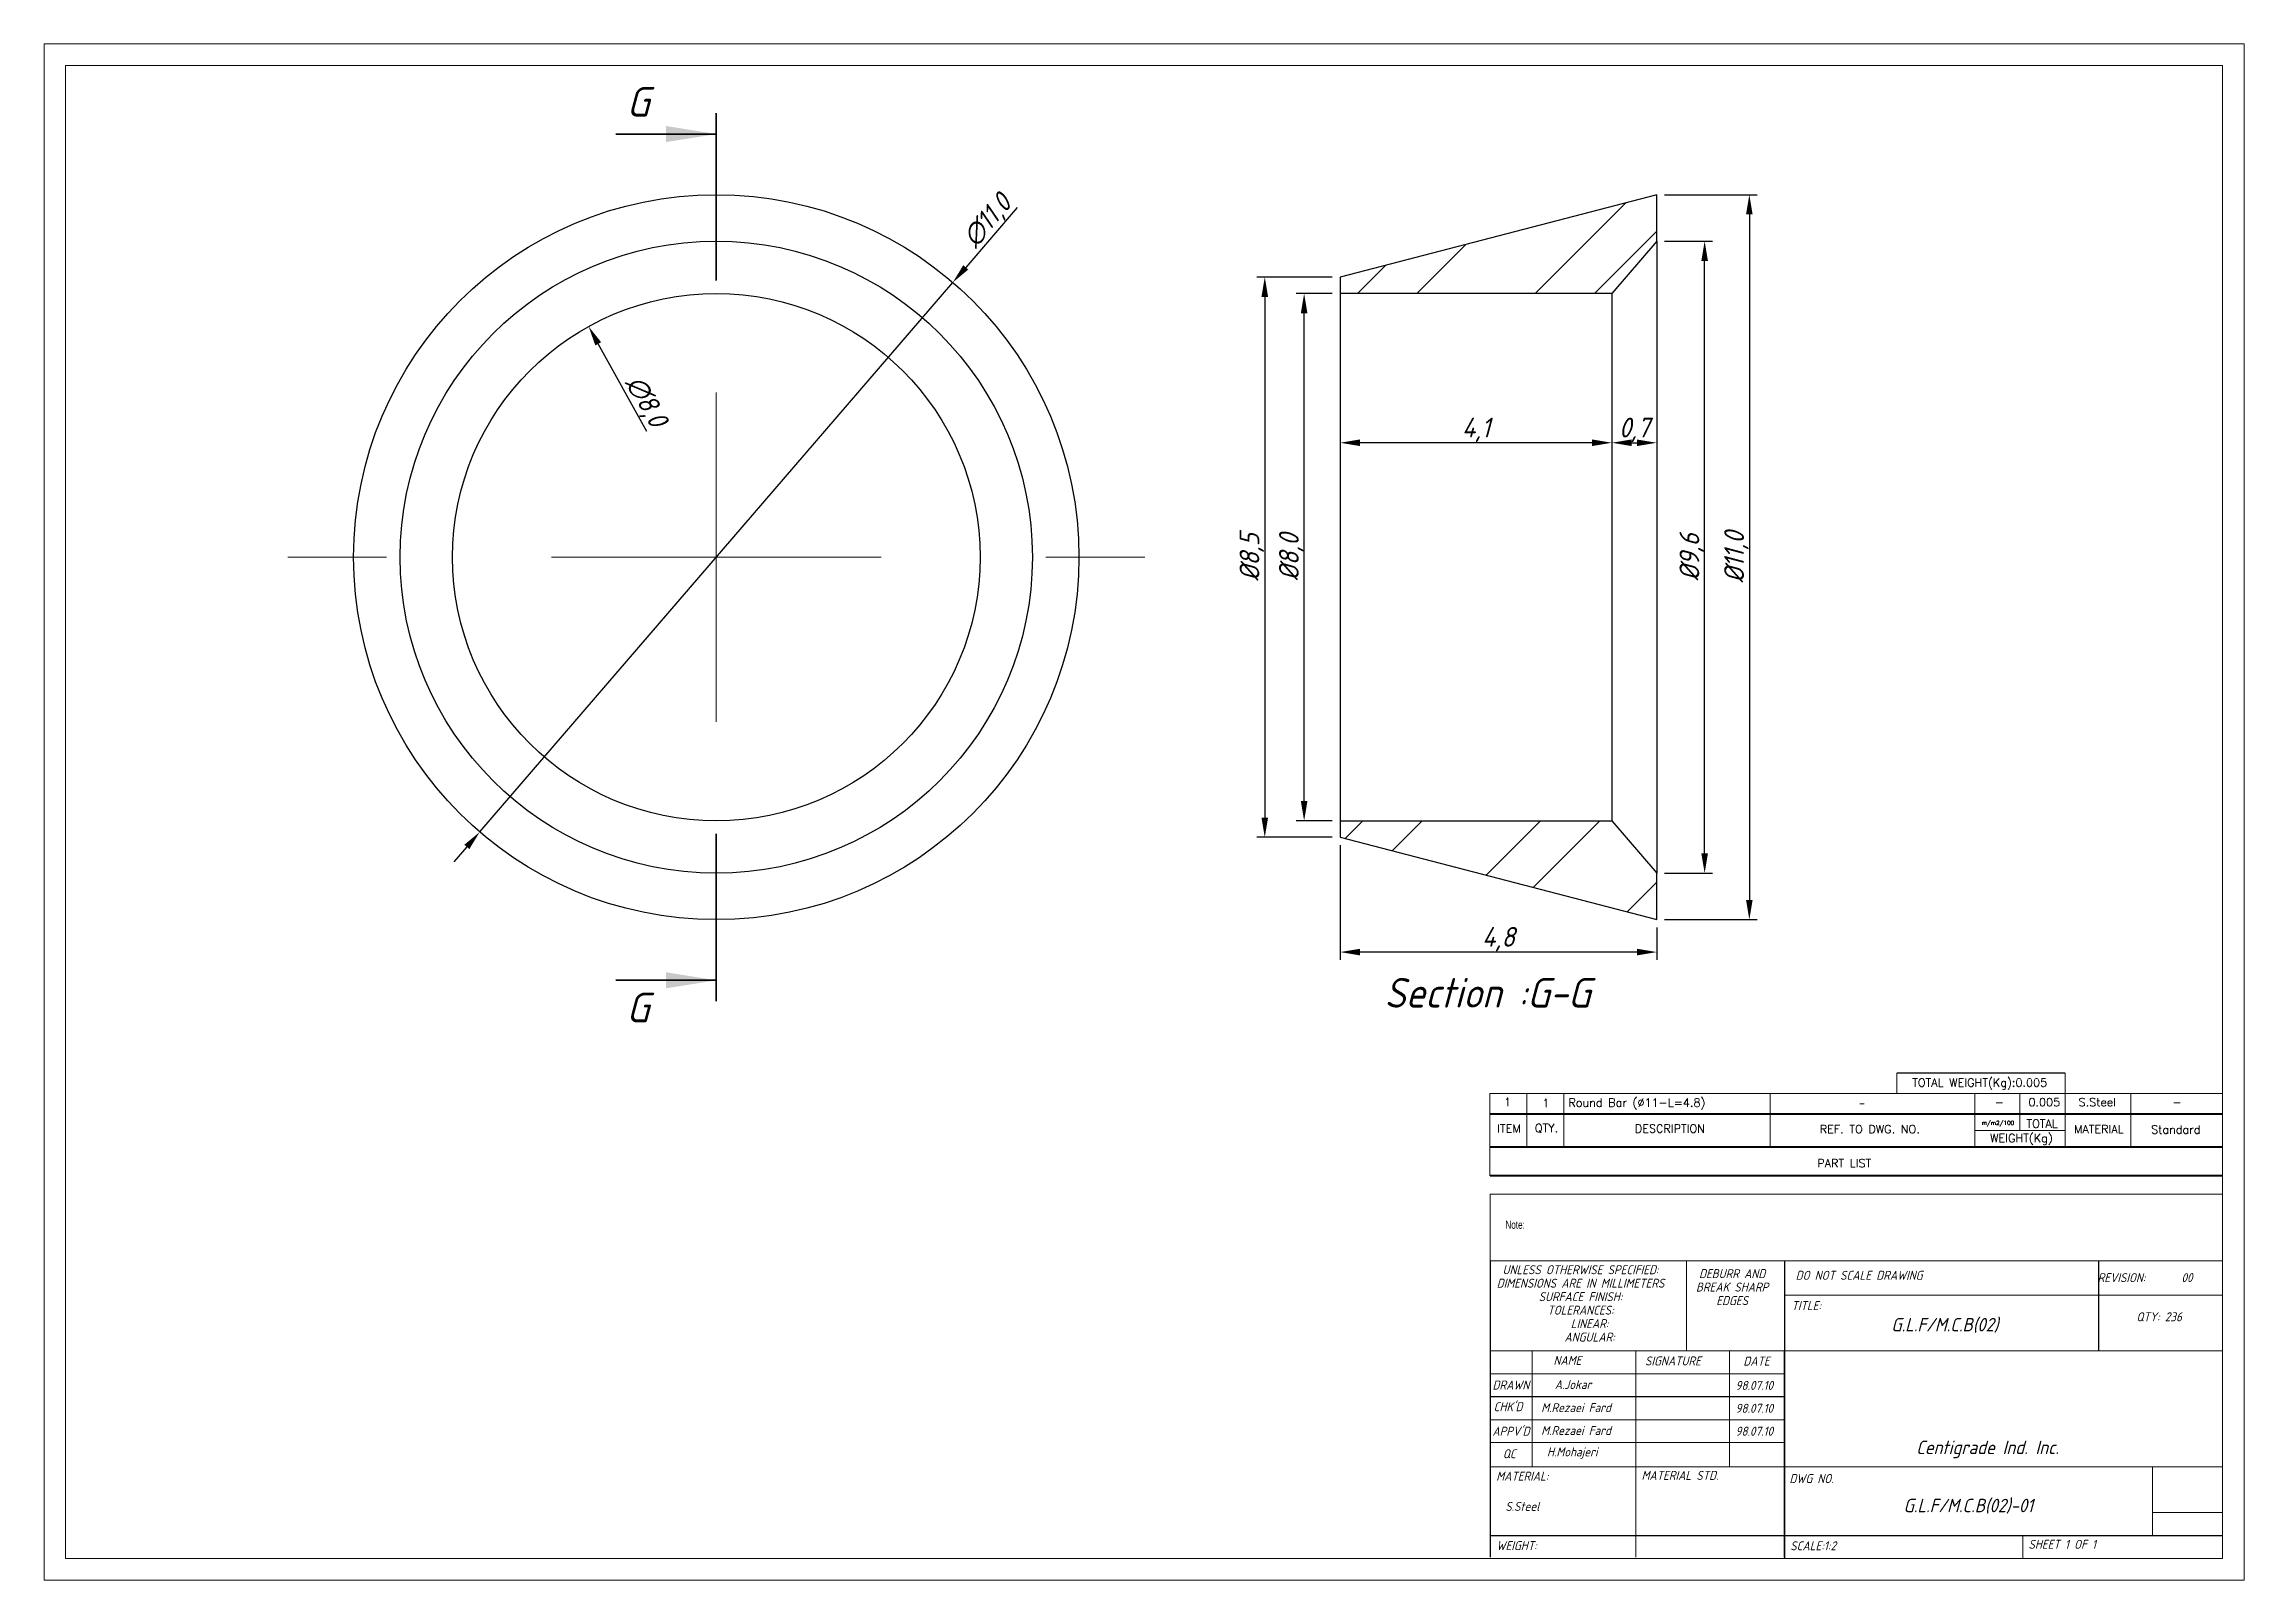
# Model space of a CAD drawing. Header units: millimetres. Extents: x 1113 to 2235, y 538 to 831.
# Drawn here: x 2199.93 to 2233.29, y 600.47 to 623.78 of the extents above; entities that cross this region are included whole.
import ezdxf
from ezdxf.enums import TextEntityAlignment as Align

# ---------------------------------------------------------------- set-up
doc = ezdxf.new("R2010")
doc.units = ezdxf.units.MM
doc.linetypes.add('PHANTOM', pattern=[12.7, 6.35, -1.27, 1.27, -1.27, 1.27, -1.27])
doc.linetypes.add('SLD-Solid', pattern=[0])
doc.layers.add('title', color=7, linetype='Continuous', lineweight=15)
doc.styles.add('GENISO', font='geniso.shx', dxfattribs={"oblique": 15})
doc.styles.add('SLDTEXTSTYLE0', font='TXT', dxfattribs={"width": 0.75})
doc.styles.add('TITLE', font='romans.shx', dxfattribs={"height": 2.5})
doc.dimstyles.new('Scale', dxfattribs={"dimscale": 0.12, "dimtxt": 2.5, "dimasz": 2.5, "dimexe": 1, "dimexo": 1, "dimgap": 0.2, "dimtad": 1, "dimdec": 1, "dimzin": 0, "dimtxsty": 'GENISO', "dimcen": 2.5, "dimclrd": 1, "dimclre": 1, "dimclrt": 7, "dimadec": 0, "dimazin": 0, "dimtfac": 1, "dimtdec": 1, "dimtmove": 0, "dimatfit": 3, "dimfxl": 1, "dimtzin": 0, "dimlwd": -1, "dimlwe": -1, "dimarcsym": 0})
pattern_1 = [(45, (2146.3144, 592.2616), (-1.34704, 1.34704), []), (45, (2147.2124, 592.2616), (-1.34704, 1.34704), [])]

msp = doc.modelspace()

# ---------------------------------------------------------------- texts
at = {"attachment_point": 5, "style": 'GENISO'}
for s, insert, char_height in [('G', (2208.9335221, 622.902464), 0.45), ('Section :G-G', (2221.8170847, 609.3834692), 0.45), ('G', (2208.9299552, 609.159705), 0.45), ('UNLESS OTHERWISE SPECIFIED:', (2223.2280477, 605.1813208), 0.136293904), ('DIMENSIONS ARE IN MILLIMETERS', (2223.2280477, 604.9768799), 0.136293904), ('BREAK SHARP', (2225.5269416, 604.9177247), 0.136293904), ('DEBURR AND', (2225.5269416, 605.1221655), 0.1362939), ('DO NOT SCALE DRAWING', (2227.4521664, 605.0964257), 0.136293904), ('REVISION:       00', (2231.7896271, 605.0613884), 0.136293904), ('SURFACE FINISH:', (2223.2280477, 604.7724391), 0.136293904), ('TOLERANCES:', (2223.2280477, 604.5679982), 0.136293904), ('EDGES', (2225.5269416, 604.7132838), 0.1362939), ('TITLE:', (2226.6518432, 604.6366748), 0.1362939), ('LINEAR:', (2223.3660453, 604.3635574), 0.1362939), ('G.L.F/M.C.B(02)', (2228.7521972, 604.3377299), 0.204440856), ('\\pi-0.40888,l0.54518,t0.54518;QTY:^I236', (2231.9345184, 604.4670036), 0.136293904), ('ANGULAR:', (2223.3660453, 604.1591165), 0.1362939), ('NAME', (2223.0286877, 603.8058714), 0.1362939), ('SIGNATURE', (2224.6295802, 603.7974547), 0.1362939), ('DATE', (2225.896584, 603.7941856), 0.1362939), ('DRAWN', (2222.1714905, 603.4321171), 0.1362939), ('A.Jokar', (2223.1150097, 603.4390527), 0.1362939), ('98.07.10', (2225.8628175, 603.4262679), 0.1362939), ("CHK'D", (2222.1288467, 603.1031079), 0.1362939), ('M.Rezaei Fard', (2223.1603891, 603.0889388), 0.136293904), ('98.07.10', (2225.8628175, 603.0787185), 0.1362939), ("APPV'D", (2222.1732122, 602.7310881), 0.1362939), ('M.Rezaei Fard', (2223.1603891, 602.7413893), 0.136293904), ('98.07.10', (2225.8628175, 602.731169), 0.1362939), ('Centigrade Ind. Inc.', (2229.3998061, 602.4547001), 0.204440856), ('QC', (2222.14672, 602.389545), 0.1362939), ('H.Mohajeri', (2223.1024463, 602.3965115), 0.1362939), ('MATERIAL:', (2222.3455681, 602.0487361), 0.1362939), ('MATERIAL STD.', (2224.7356342, 602.0605028), 0.136293904), ('DWG NO.', (2226.7312498, 602.0132114), 0.1362939), ('S.Steel', (2222.3455681, 601.5902586), 0.1362939), ('G.L.F/M.C.B(02)-01', (2229.1092456, 601.5937441), 0.204440856), ('WEIGHT:', (2222.2587585, 600.9952828), 0.1362939), ('SCALE:1:2', (2226.7559795, 600.9924074), 0.1362939), ('SHEET 1 OF 1', (2230.5333225, 601.0147613), 0.136293904)]:
    msp.add_mtext(s, dxfattribs=dict(at, insert=insert, char_height=char_height))
at = {"linetype": 'Continuous', "lineweight": 15, "insert": (2222.0890808, 605.9250903), "char_height": 0.12266451, "attachment_point": 1, "style": 'SLDTEXTSTYLE0'}
msp.add_mtext('Note:', dxfattribs=at)
at = {"layer": 'title', "style": 'TITLE'}
for s, height, p in [('TOTAL WEIGHT(Kg):0.005', 0.124610784, (2229.2812236, 608.0116626)), ('1', 0.1246108, (2222.7006303, 607.7113237)), ('-', 0.1246108, (2229.5773773, 607.7234682)), ('0.005', 0.12461078, (2230.2606624, 607.7234682)), ('S.Steel', 0.12461078, (2231.0642674, 607.7234682)), ('-', 0.1246108, (2232.2743606, 607.7234682)), ('ITEM', 0.12461078, (2222.1422738, 607.3245278)), ('QTY.', 0.12461078, (2222.7113213, 607.3245278)), ('DESCRIPTION', 0.124610784, (2224.5831671, 607.3225188)), ('REF. TO DWG. NO.', 0.124610784, (2227.6142593, 607.3145838)), ('m/m2/100', 0.06230539, (2229.5569658, 607.4043687)), ('WEIGHT(Kg)', 0.12461078, (2229.9146217, 607.169865)), ('TOTAL', 0.12461078, (2230.2277202, 607.3980775)), ('MATERIAL', 0.12461078, (2231.0879434, 607.3145838)), ('Standard', 0.12461078, (2232.2549893, 607.3079464)), ('PART LIST', 0.12461078, (2227.2267318, 606.7978111))]:
    msp.add_text(s, height=height, dxfattribs=at).set_placement(p, align=Align.MIDDLE)
for s, height, p in [('1', 0.1246108, (2222.067337, 607.6649125)), ('Round Bar (%%C11-L=4.8)', 0.124610784, (2223.0442503, 607.6543712)), ('-', 0.0897198, (2227.445865, 607.6603778))]:
    msp.add_text(s, height=height, dxfattribs=at).set_placement(p)

# ---------------------------------------------------------------- blocks, each defined once
blk = doc.blocks.new('SW_CENTERMARKSYMBOL_3')
at = {"color": 0, "linetype": 'Continuous', "lineweight": 0}
for p, q in [((0, 25), (0, 32.5)), ((0, 0), (0, 12.5)), ((-25, 0), (-32.5, 0)), ((0, 0), (-12.5, 0)), ((0, 0), (0, -12.5)), ((0, 0), (12.5, 0)), ((25, 0), (32.5, 0)), ((0, -25), (0, -32.5))]:
    blk.add_line(p, q, dxfattribs=at)
blk = doc.blocks.new('*D118')
at = {"color": 1, "transparency": 16777216}
for p, q in [((2214.686, 621.299), (2213.904, 620.39)), ((2206.534, 611.824), (2213.708, 620.162)), ((2206.338, 611.596), (2206.143, 611.369))]:
    blk.add_line(p, q, dxfattribs=at)
for points in [[(2213.866, 620.422), (2213.942, 620.357), (2213.708, 620.162)], [(2206.3, 611.629), (2206.376, 611.564), (2206.534, 611.824)]]:
    blk.add_solid(points, dxfattribs=at)
at = {"layer": 'Defpoints', "color": 0, "transparency": 16777216}
for p in [(2213.708, 620.162), (2206.534, 611.824)]:
    blk.add_point(p, dxfattribs=at)
at = {"color": 7, "transparency": 16777216, "insert": (2214.244, 621.086), "char_height": 0.3, "attachment_point": 5, "rotation": 49.2913, "style": 'GENISO'}
blk.add_mtext('∅11,0', dxfattribs=at)
blk = doc.blocks.new('*D119')
at = {"color": 1, "transparency": 16777216}
blk.add_line((2209.067, 617.898), (2208.33, 619.23), dxfattribs=at)
blk.add_solid([(2208.374, 619.255), (2208.286, 619.206), (2208.185, 619.493)], dxfattribs=at)
at = {"layer": 'Defpoints', "color": 0, "transparency": 16777216}
for p in [(2208.185, 619.493), (2212.057, 612.493)]:
    blk.add_point(p, dxfattribs=at)
at = {"color": 7, "transparency": 16777216, "insert": (2209.043, 618.348), "char_height": 0.3, "attachment_point": 5, "rotation": 298.953, "style": 'GENISO'}
blk.add_mtext('∅8,0', dxfattribs=at)
blk = doc.blocks.new('*D120')
at = {"color": 1, "transparency": 16777216}
for p, q in [((2219.583, 618.132), (2219.583, 617.609)), ((2223.704, 618.132), (2223.704, 617.609)), ((2223.404, 617.729), (2219.883, 617.729))]:
    blk.add_line(p, q, dxfattribs=at)
for points in [[(2219.883, 617.779), (2219.883, 617.679), (2219.583, 617.729)], [(2223.404, 617.779), (2223.404, 617.679), (2223.704, 617.729)]]:
    blk.add_solid(points, dxfattribs=at)
at = {"layer": 'Defpoints', "color": 0, "transparency": 16777216}
for p in [(2219.583, 618.252), (2223.704, 618.252), (2219.583, 617.729)]:
    blk.add_point(p, dxfattribs=at)
at = {"color": 7, "transparency": 16777216, "insert": (2221.643, 617.925), "char_height": 0.3, "attachment_point": 5, "style": 'GENISO'}
blk.add_mtext('4,1', dxfattribs=at)
blk = doc.blocks.new('*D121')
at = {"color": 1, "transparency": 16777216}
for p, q in [((2223.704, 618.332), (2223.704, 617.609)), ((2224.383, 618.332), (2224.383, 617.609)), ((2224.004, 617.729), (2224.083, 617.729))]:
    blk.add_line(p, q, dxfattribs=at)
for points in [[(2224.004, 617.779), (2224.004, 617.679), (2223.704, 617.729)], [(2224.083, 617.779), (2224.083, 617.679), (2224.383, 617.729)]]:
    blk.add_solid(points, dxfattribs=at)
at = {"layer": 'Defpoints', "color": 0, "transparency": 16777216}
for p in [(2223.704, 618.452), (2224.383, 618.452), (2224.383, 617.729)]:
    blk.add_point(p, dxfattribs=at)
at = {"color": 7, "transparency": 16777216, "insert": (2224.043, 617.925), "char_height": 0.3, "attachment_point": 5, "style": 'GENISO'}
blk.add_mtext('0,7', dxfattribs=at)
blk = doc.blocks.new('*D122')
at = {"color": 1, "transparency": 16777216}
for p, q in [((2224.503, 620.787), (2225.23, 620.787)), ((2225.11, 611.499), (2225.11, 620.487)), ((2224.503, 611.199), (2225.23, 611.199))]:
    blk.add_line(p, q, dxfattribs=at)
for points in [[(2225.06, 620.487), (2225.16, 620.487), (2225.11, 620.787)], [(2225.06, 611.499), (2225.16, 611.499), (2225.11, 611.199)]]:
    blk.add_solid(points, dxfattribs=at)
at = {"layer": 'Defpoints', "color": 0, "transparency": 16777216}
for p in [(2224.383, 620.787), (2225.11, 620.787), (2224.383, 611.199)]:
    blk.add_point(p, dxfattribs=at)
at = {"color": 7, "transparency": 16777216, "insert": (2224.914, 615.993), "char_height": 0.3, "attachment_point": 5, "rotation": 90, "style": 'GENISO'}
blk.add_mtext('%%C9,6', dxfattribs=at)
blk = doc.blocks.new('*D123')
at = {"color": 1, "transparency": 16777216}
for p, q in [((2224.503, 621.493), (2225.908, 621.493)), ((2225.788, 621.193), (2225.788, 610.793)), ((2224.503, 610.493), (2225.908, 610.493))]:
    blk.add_line(p, q, dxfattribs=at)
for points in [[(2225.738, 621.193), (2225.838, 621.193), (2225.788, 621.493)], [(2225.738, 610.793), (2225.838, 610.793), (2225.788, 610.493)]]:
    blk.add_solid(points, dxfattribs=at)
at = {"layer": 'Defpoints', "color": 0, "transparency": 16777216}
for p in [(2224.383, 621.493), (2224.383, 610.493), (2225.788, 610.493)]:
    blk.add_point(p, dxfattribs=at)
at = {"color": 7, "transparency": 16777216, "insert": (2225.592, 615.993), "char_height": 0.3, "attachment_point": 5, "rotation": 90, "style": 'GENISO'}
blk.add_mtext('%%C11,0', dxfattribs=at)
blk = doc.blocks.new('*D124')
at = {"color": 1, "transparency": 16777216}
for p, q in [((2219.463, 620.243), (2218.319, 620.243)), ((2218.439, 619.943), (2218.439, 612.043)), ((2219.463, 611.743), (2218.319, 611.743))]:
    blk.add_line(p, q, dxfattribs=at)
for points in [[(2218.389, 619.943), (2218.489, 619.943), (2218.439, 620.243)], [(2218.389, 612.043), (2218.489, 612.043), (2218.439, 611.743)]]:
    blk.add_solid(points, dxfattribs=at)
at = {"layer": 'Defpoints', "color": 0, "transparency": 16777216}
for p in [(2219.583, 620.243), (2218.439, 611.743), (2219.583, 611.743)]:
    blk.add_point(p, dxfattribs=at)
at = {"color": 7, "transparency": 16777216, "insert": (2218.242, 615.993), "char_height": 0.3, "attachment_point": 5, "rotation": 90, "style": 'GENISO'}
blk.add_mtext('%%C8,5', dxfattribs=at)
blk = doc.blocks.new('*D125')
at = {"color": 1, "transparency": 16777216}
for p, q in [((2219.463, 619.993), (2218.916, 619.993)), ((2219.036, 612.293), (2219.036, 619.693)), ((2219.463, 611.993), (2218.916, 611.993))]:
    blk.add_line(p, q, dxfattribs=at)
for points in [[(2218.986, 619.693), (2219.086, 619.693), (2219.036, 619.993)], [(2218.986, 612.293), (2219.086, 612.293), (2219.036, 611.993)]]:
    blk.add_solid(points, dxfattribs=at)
at = {"layer": 'Defpoints', "color": 0, "transparency": 16777216}
for p in [(2219.036, 619.993), (2219.583, 619.993), (2219.583, 611.993)]:
    blk.add_point(p, dxfattribs=at)
at = {"color": 7, "transparency": 16777216, "insert": (2218.84, 615.993), "char_height": 0.3, "attachment_point": 5, "rotation": 90, "style": 'GENISO'}
blk.add_mtext('%%C8,0', dxfattribs=at)
blk = doc.blocks.new('*D117')
at = {"color": 1, "transparency": 16777216}
for p, q in [((2219.583, 611.623), (2219.583, 609.881)), ((2224.383, 610.373), (2224.383, 609.881)), ((2224.083, 610.001), (2219.883, 610.001))]:
    blk.add_line(p, q, dxfattribs=at)
for points in [[(2219.883, 610.051), (2219.883, 609.951), (2219.583, 610.001)], [(2224.083, 610.051), (2224.083, 609.951), (2224.383, 610.001)]]:
    blk.add_solid(points, dxfattribs=at)
at = {"layer": 'Defpoints', "color": 0, "transparency": 16777216}
for p in [(2219.583, 611.743), (2224.383, 610.493), (2219.583, 610.001)]:
    blk.add_point(p, dxfattribs=at)
at = {"color": 7, "transparency": 16777216, "insert": (2221.983, 610.198), "char_height": 0.3, "attachment_point": 5, "style": 'GENISO'}
blk.add_mtext('4,8', dxfattribs=at)

# ---------------------------------------------------------------- dimensions: what is measured, and where the dimension line sits
dim = msp.add_diameter_dim_2p(p1=(2206.533852, 611.8237402), p2=(2213.7082052, 620.1621247), dimstyle='Scale')
dim.commit()
dim.dimension.update_dxf_attribs({"geometry": '*D118', "text_midpoint": (2214.2439147, 621.086034)})
for base, p1, p2, picture, middle in [((2225.7881903, 610.4929325), (2224.3826535, 621.4929324), (2224.3826535, 610.4929325), '*D123', (2225.5916903, 615.9929324)), ((2225.1104858, 620.7865093), (2224.3826535, 611.1993555), (2224.3826535, 620.7865093), '*D122', (2224.9140583, 615.9929324)), ((2218.4385262, 611.7429322), (2219.5826535, 620.2429327), (2219.5826535, 611.7429322), '*D124', (2218.2420262, 615.9929324)), ((2219.0364251, 619.9929326), (2219.5826535, 611.9929323), (2219.5826535, 619.9929326), '*D125', (2218.8399251, 615.9929324))]:
    dim = msp.add_linear_dim(base=base, p1=p1, p2=p2, angle=90, text='%%C<>', dimstyle='Scale')
    dim.commit()
    dim.dimension.update_dxf_attribs({"geometry": picture, "text_midpoint": middle})
dim = msp.add_diameter_dim_2p(p1=(2212.0573977, 612.4928646), p2=(2208.1846595, 619.4930003), dimstyle='Scale')
dim.commit()
dim.dimension.update_dxf_attribs({"geometry": '*D119', "text_midpoint": (2208.8709683, 618.2524684), "dimtype": 163})
for base, p1, p2, picture, middle in [((2219.5826535, 617.7288565), (2223.7042826, 618.2524684), (2219.5826535, 618.2524684), '*D120', (2221.643468, 617.9253565)), ((2224.3826535, 617.7288565), (2223.7042826, 618.452), (2224.3826535, 618.452), '*D121', (2224.043468, 617.9253565)), ((2219.5826535, 610.0013208), (2224.3826535, 610.4929325), (2219.5826535, 611.7429322), '*D117', (2221.9826535, 610.1978208))]:
    dim = msp.add_linear_dim(base=base, p1=p1, p2=p2, dimstyle='Scale')
    dim.commit()
    dim.dimension.update_dxf_attribs({"geometry": picture, "text_midpoint": middle})

# ---------------------------------------------------------------- hatches: boundary and pattern name
at = {"linetype": 'Continuous', "lineweight": 18}
h = msp.add_hatch(dxfattribs=at)
h.set_pattern_fill('ANSI32', color=256, scale=0.2, style=0)
h.set_pattern_definition(pattern_1)
h.paths.add_polyline_path([(2224.3826535, 621.4929324), (2219.5826535, 620.2429324), (2219.5826535, 619.9929324), (2223.7042826, 619.9929324), (2224.3826535, 620.7865092)], flags=0)
h = msp.add_hatch(dxfattribs=at)
h.set_pattern_fill('ANSI32', color=256, scale=0.2, style=0)
h.set_pattern_definition(pattern_1)
h.paths.add_polyline_path([(2223.7042826, 611.9929324), (2219.5826535, 611.9929324), (2219.5826535, 611.7429324), (2224.3826535, 610.4929324), (2224.3826535, 611.1993557)], flags=0)

# ---------------------------------------------------------------- linework, layer by layer
at = {"linetype": 'PHANTOM', "lineweight": 35}
for p, q in [((2210.1210286, 620.1904324), (2210.1210286, 622.7304324)), ((2210.1210286, 609.2554324), (2210.1210286, 611.7967024))]:
    msp.add_line(p, q, dxfattribs=at)
at = {"linetype": 'Continuous', "lineweight": 35}
for p, q in [((2208.5970286, 622.4129324), (2210.1210286, 622.4129324)), ((2208.5970286, 609.5729324), (2210.1210286, 609.5729324))]:
    msp.add_line(p, q, dxfattribs=at)
at = {"linetype": 'Continuous', "lineweight": 25}
for p, q in [((2224.3826535, 621.4929324), (2219.5826535, 620.2429327)), ((2224.3826535, 620.7865093), (2224.3826535, 621.4929324)), ((2224.3826535, 620.7865093), (2223.7042826, 619.9929326)), ((2224.3826535, 620.7865093), (2224.3826535, 611.1993555)), ((2219.5826535, 620.2429327), (2219.5826535, 619.9929326)), ((2223.7042826, 619.9929326), (2219.5826535, 619.9929326)), ((2219.5826535, 619.9929326), (2219.5826535, 611.9929323)), ((2223.7042826, 619.9929326), (2223.7042826, 611.9929323)), ((2219.5826535, 611.9929323), (2223.7042826, 611.9929323)), ((2219.5826535, 611.9929323), (2219.5826535, 611.7429322)), ((2223.7042826, 611.9929323), (2224.3826535, 611.1993555)), ((2219.5826535, 611.7429322), (2224.3826535, 610.4929325)), ((2224.3826535, 610.4929325), (2224.3826535, 611.1993555))]:
    msp.add_line(p, q, dxfattribs=at)
for p, q in [((2230.5767108, 608.1652272), (2228.0235866, 608.1652272)), ((2221.8574673, 605.3186125), (2221.8574673, 600.8209137)), ((2226.3224556, 605.3186125), (2226.3224556, 600.8004696)), ((2231.0892008, 603.9488588), (2231.0892008, 605.3186125)), ((2226.3224556, 600.8209137), (2226.3224556, 603.9488588)), ((2226.3224556, 603.2537599), (2221.8574673, 603.2537599)), ((2221.8574673, 601.1480191), (2232.9626946, 601.1480191))]:
    msp.add_line(p, q)
at = {"linetype": 'SLD-Solid', "lineweight": 15}
for p, q in [((2221.8574673, 606.3283055), (2232.9626946, 606.3283055)), ((2221.8574673, 606.3283055), (2221.8574673, 605.3186125)), ((2221.8574673, 605.3186125), (2232.9626946, 605.3186125)), ((2224.8341262, 605.3186125), (2224.8341262, 603.9488588)), ((2232.9626946, 604.7972883), (2226.3224556, 604.7972883)), ((2232.9626946, 603.9488588), (2221.8574673, 603.9488588)), ((2222.4953228, 603.9488588), (2222.4953228, 602.1906674)), ((2224.0646887, 603.9488588), (2224.0646887, 600.8209137)), ((2225.4882491, 603.9488588), (2225.4882491, 602.1906674)), ((2226.3224556, 603.6013093), (2221.8574673, 603.6013093)), ((2226.3224556, 602.9062104), (2221.8574673, 602.9062104)), ((2226.3224556, 602.558661), (2221.8574673, 602.558661)), ((2222.7079413, 602.1906674), (2221.8574673, 602.1906674)), ((2222.7079413, 602.1906674), (2232.9626946, 602.1906674)), ((2231.8996022, 601.1480191), (2231.8996022, 602.1906674)), ((2232.9626946, 601.4955685), (2231.8996022, 601.4955685)), ((2229.9369699, 600.8004696), (2229.9369699, 601.1480191))]:
    msp.add_line(p, q, dxfattribs=at)
for points in [[(2199.9250523, 623.7796218), (2233.2898, 623.7796218), (2233.2898, 600.4733642), (2199.9250523, 600.4733642)], [(2200.2521577, 623.4525164), (2232.9626946, 623.4525164), (2232.9626946, 600.8004696), (2200.2521577, 600.8004696)]]:
    msp.add_lwpolyline(points, close=True, dxfattribs=at)
at = {"linetype": 'Continuous', "lineweight": 25}
for radius in [5.5, 4.7935768, 4]:
    msp.add_circle((2210.1210286, 615.9929324), radius, dxfattribs=at)
at = {"linetype": 'Continuous', "lineweight": 35}
for points in [[(2210.1210286, 622.4129324), (2209.3590286, 622.5348524), (2209.3590286, 622.2910124)], [(2210.1210286, 609.5729324), (2209.3590286, 609.6948524), (2209.3590286, 609.4510124)]]:
    msp.add_solid(points, dxfattribs=at)
at = {"layer": 'title'}
for p, q in [((2228.0235866, 607.8537002), (2228.0235866, 608.1652272)), ((2230.5767108, 608.1652272), (2230.5767108, 607.8537002)), ((2230.5767108, 607.941533), (2230.5767108, 607.8537002)), ((2232.9626946, 607.8537002), (2221.853956, 607.8537002)), ((2221.853956, 606.6075924), (2221.853956, 607.8537002)), ((2222.4147045, 607.8537002), (2222.4147045, 607.0437301)), ((2222.975453, 607.8537002), (2222.975453, 607.0437301)), ((2226.1020267, 607.8537002), (2226.1020267, 607.0437301)), ((2229.2059922, 607.8537002), (2229.2059922, 607.0437301)), ((2229.8913515, 607.8537002), (2229.8913515, 607.2929517)), ((2230.5767108, 607.8537002), (2230.5767108, 607.0437301)), ((2231.5735971, 607.8537002), (2231.5735971, 607.0437301)), ((2229.2059922, 607.2929517), (2230.5767108, 607.2929517)), ((2229.8913515, 607.5421733), (2229.8913515, 607.2929517))]:
    msp.add_line(p, q, dxfattribs=at)
at = {"layer": 'title', "const_width": 0.0311527}
for points in [[(2232.9626946, 607.5421733), (2221.853956, 607.5421733)], [(2232.9626946, 607.0437301), (2221.853956, 607.0437301)], [(2232.9626946, 606.6075924), (2221.853956, 606.6075924)]]:
    msp.add_lwpolyline(points, dxfattribs=at)

# ---------------------------------------------------------------- block references
at = {"linetype": 'Continuous', "lineweight": 0, "xscale": 0.1999999999999999, "yscale": 0.1999999999999999, "zscale": 0.1999999999999999}
msp.add_blockref('SW_CENTERMARKSYMBOL_3', (2210.1210286, 615.9929324), dxfattribs=at)

msp.set_redraw_order([(e.dxf.handle, doc.entitydb.next_handle()) for e in msp.query("TEXT MTEXT ATTDEF DIMENSION ARC_DIMENSION")])  # texts and dimensions are drawn at this point

doc.saveas('drawing.dxf')
